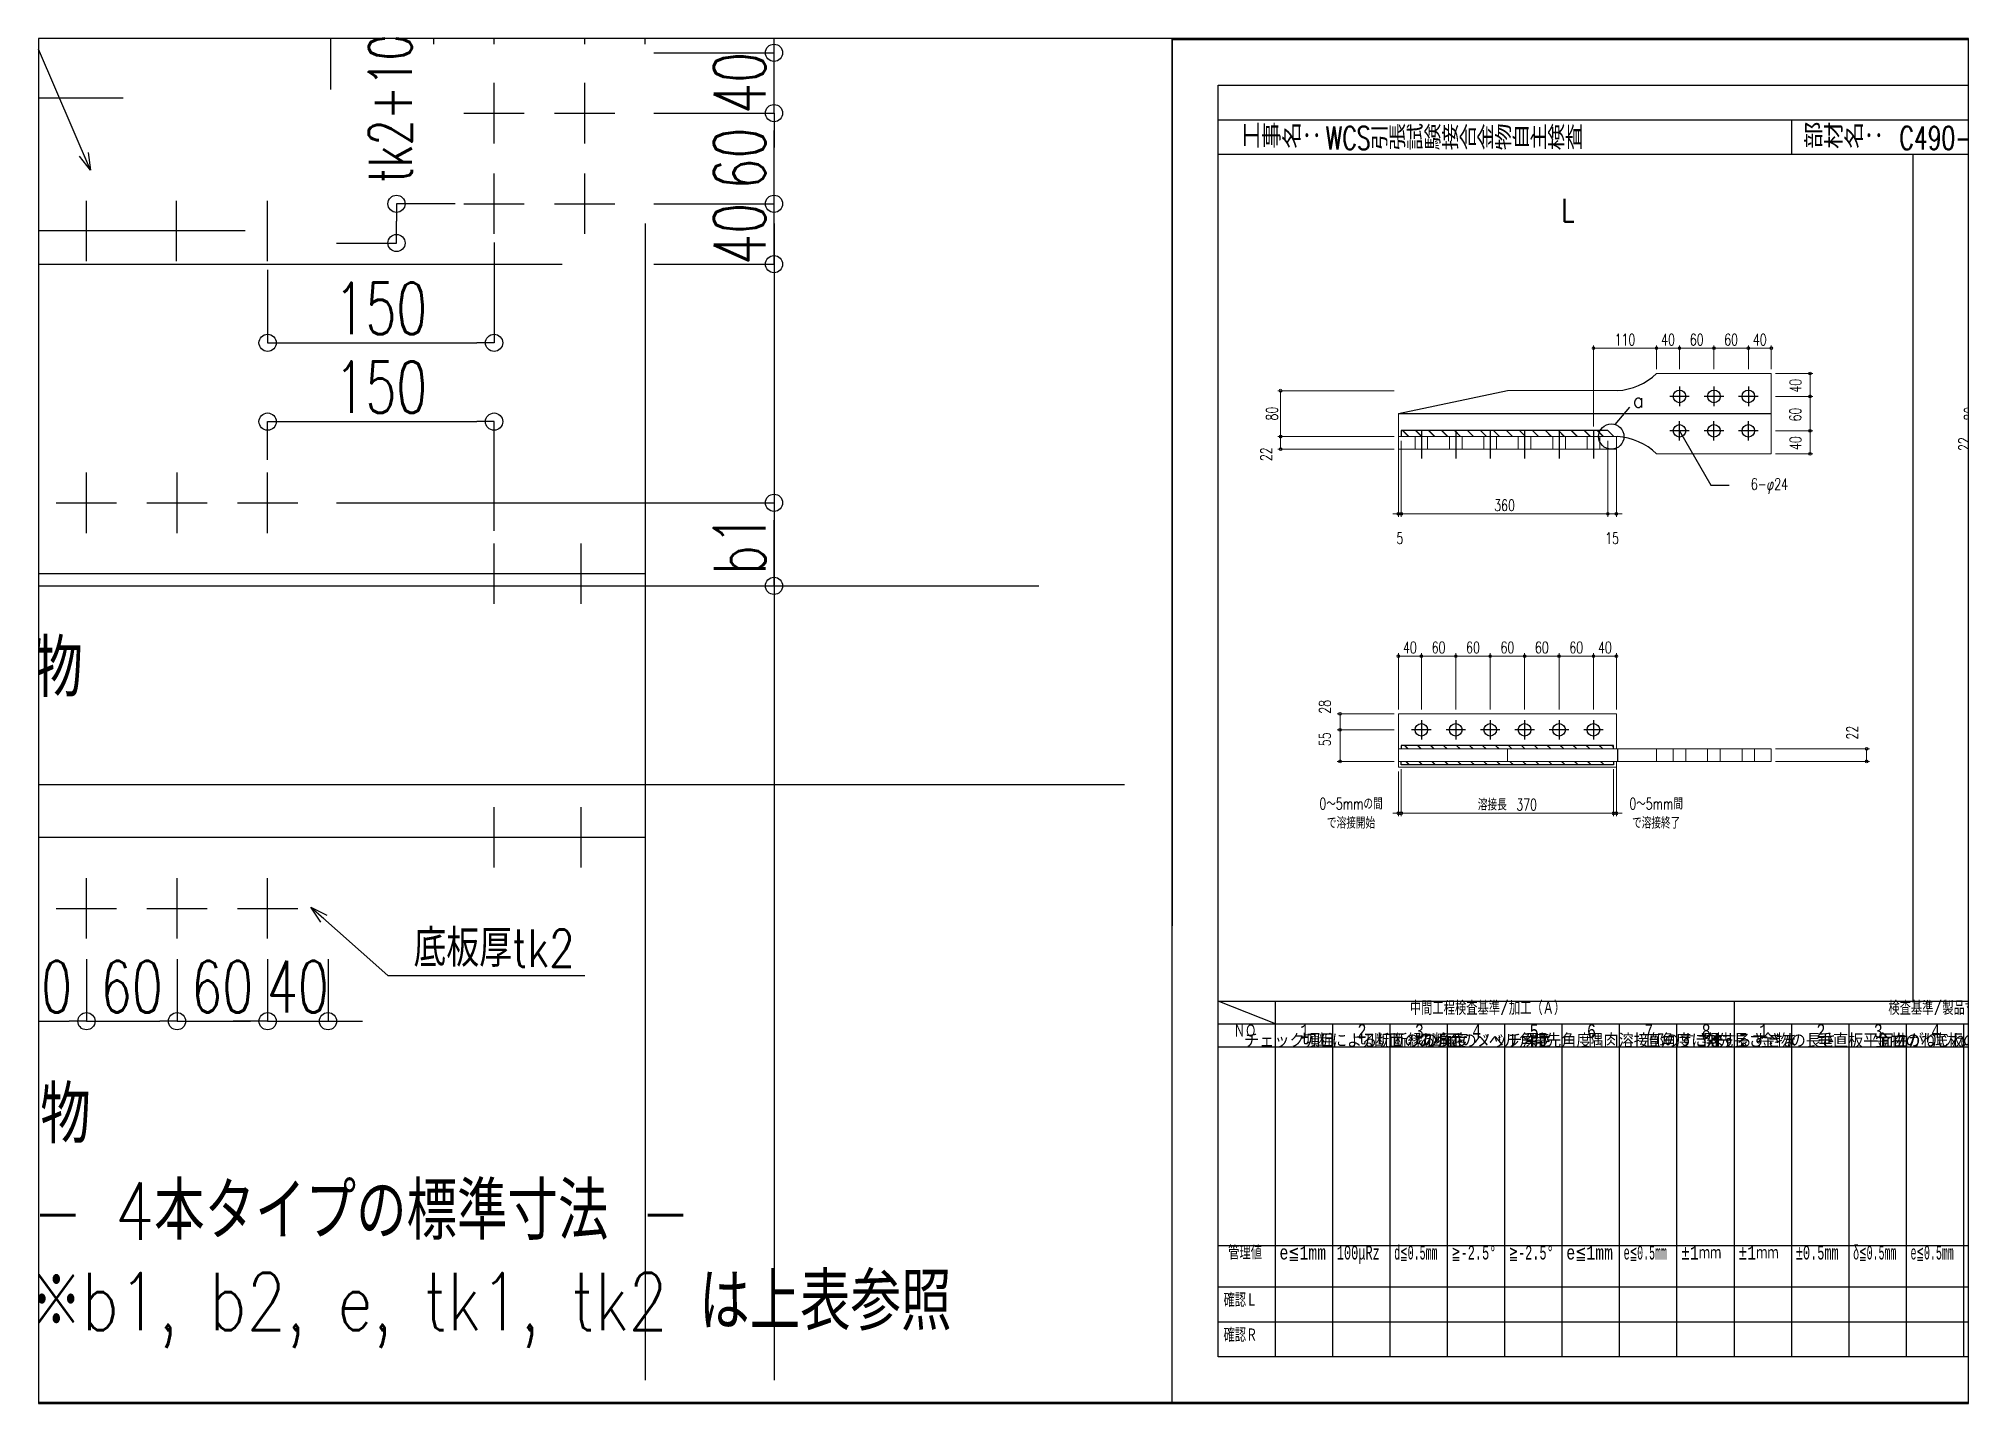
# Paper-space layout 'A4 (14)' of a CAD drawing. Header units: millimetres. Extents: x 0 to 297, y 0 to 210.
# The model-space entities are those that its viewports show. They can reach past a viewport. Long polylines and large blocks are cut down to what shows.
import ezdxf
from ezdxf.enums import TextEntityAlignment as Align

# ---------------------------------------------------------------- set-up
doc = ezdxf.new("R2010")
doc.units = ezdxf.units.MM
doc.header["$LTSCALE"] = 5
for name, pattern in [('ACAD_ISO03W100', [30, 12, -18]), ('CENTER1', [10, 6.25, -1.25, 1.25, -1.25]), ('DASHED', [7.5, 6, -1.5]), ('DUMMY', [0]), ('JIS_08_50', [53, 50, -1.125, 0.75, -1.125])]:
    doc.linetypes.add(name, pattern=pattern)
doc.layers.get('0').update_dxf_attribs({"color": 255})
doc.layers.get('DEFPOINTS').update_dxf_attribs({"color": 9})
for name, color, linetype in [('_1-8_DIM', 1, 'Continuous'), ('CENTER', 2, 'JIS_08_50'), ('LAYER6', 7, 'Continuous'), ('Line-dim', 1, 'Continuous'), ('Line-L', 4, 'Continuous'), ('寸法', 4, 'Continuous'), ('文字', 7, 'Continuous'), ('溶接', 241, 'Continuous'), ('補助線', 7, 'ACAD_ISO03W100'), ('金物', 142, 'Continuous')]:
    doc.layers.add(name, color=color, linetype=linetype)
doc.layers.add('_1-F_ADDL', color=9, linetype='DUMMY', plot=False)
doc.layers.add('txt', color=6, linetype='Continuous', lineweight=0)
doc.styles.add('DLSTANDARD1', font='monotxt.shx', dxfattribs={"width": 0.6, "bigfont": 'extfont'})
doc.styles.add('KANJI', font='simplex.shx', dxfattribs={"width": 0.7, "bigfont": 'extfont2.shx'})
doc.styles.add('S000', font='simplex.shx', dxfattribs={"width": 0.7, "bigfont": 'bigfont.shx'})
doc.styles.add('S020', font='simplex.shx', dxfattribs={"width": 0.8, "height": 100, "bigfont": 'extfont2.shx'})
doc.styles.get("Standard").update_dxf_attribs({"font": 'simplex.shx', "width": 0.7, "height": 2.5, "bigfont": '@extfont2.shx'})
doc.styles.add('SUNPOU', font='simplex.shx', dxfattribs={"width": 0.7, "bigfont": 'extfont2.shx'})
doc.styles.add('TATEGAKI', font='txt', dxfattribs={"bigfont": 'bigfont.shx'})
doc.dimstyles.new('S030', dxfattribs={"dimscale": 30, "dimtxt": 2.5, "dimasz": 1, "dimexe": 0, "dimexo": 0.5, "dimgap": 0.5, "dimtad": 1, "dimdec": 0, "dimzin": 0, "dimdsep": 46, "dimtxsty": 'S000', "dimblk": 'ORIGIN', "dimcen": 1, "dimclrd": 256, "dimclre": 256, "dimclrt": 6, "dimadec": 0, "dimazin": 0, "dimtfac": 1, "dimtdec": 0, "dimtix": 1, "dimtmove": 2, "dimatfit": 3, "dimldrblk": 'OPEN30', "dimfxl": 1, "dimtolj": 1, "dimtzin": 0, "dimlwd": -1, "dimlwe": -1, "dimarcsym": 0})
doc.dimstyles.new('S5', dxfattribs={"dimscale": 5, "dimtxt": 4, "dimasz": 1, "dimexe": 1, "dimexo": 1.5, "dimgap": 1, "dimtad": 1, "dimtxsty": 'KANJI', "dimblk": 'ORIGIN', "dimcen": 0, "dimclrd": 256, "dimclre": 256, "dimclrt": 256, "dimadec": 0, "dimazin": 0, "dimtfac": 1, "dimtmove": 2, "dimatfit": 2, "dimfxl": 1, "dimtolj": 2, "dimlwd": 5, "dimlwe": 5, "dimarcsym": 0})

psp = doc.layouts.new('A4 (14)')

msp = doc.modelspace()

# ---------------------------------------------------------------- texts
at = {"layer": '_1-8_DIM', "color": 6, "insert": (4017.647, 791.974), "char_height": 65, "attachment_point": 4, "style": 'S020'}
msp.add_mtext('底板厚tk2', dxfattribs=at)
at = {"layer": 'LAYER6', "color": 0, "linetype": 'Continuous', "lineweight": -3, "width": 0.8}
for s, p in [('工事名：', (5460.009, 2186.926)), ('部材名：', (6439.834, 2186.926)), ('L', (6018.185, 2058.216))]:
    msp.add_text(s, height=40, dxfattribs=at).set_placement(p)
at = {"layer": 'LAYER6', "color": 0, "linetype": 'Continuous', "lineweight": -3, "char_height": 40, "attachment_point": 1}
for s, insert, width in [('WCS引張試験接合金物自主検査', (5607.858, 2224.098), 924.29947), ('C490-N22-6M22 ', (6607.858, 2224.098), 435.25964)]:
    msp.add_mtext(s, dxfattribs=dict(at, insert=insert, width=width))
at = {"layer": 'txt', "style": 'S020', "width": 0.8}
for s, p in [('L側金物', (3118.965, 1329.791)), ('R側金物', (3118.965, 551.72)), ('- 4本タイプの標準寸法 -', (3352.866, 383.941)), ('※b1, b2, e, tk1, tk2 は上表参照', (3350.861, 226.158))]:
    msp.add_text(s, height=100, dxfattribs=at).set_placement(p, align=Align.TOP_LEFT)
at = {"layer": '寸法', "ltscale": 4, "style": 'SUNPOU'}
msp.add_text('a', height=24, dxfattribs=at).set_placement((6162.272, 1746.511), align=Align.MIDDLE_RIGHT)
at = {"layer": '寸法', "insert": (6413.563, 1610.805), "char_height": 20, "width": 98.97993, "attachment_point": 3}
msp.add_mtext('6-φ24', dxfattribs=at)
at = {"layer": '文字', "color": 0, "linetype": 'Continuous', "ltscale": 6, "style": 'DLSTANDARD1'}
for s, width, p in [('中間工程検査基準/加工（Ａ）', 0.74375, (5754.447, 668.574)), ('検査基準/製品寸法（Ｂ）', 0.74375, (6588.562, 668.574)), ('ＮＯ', 0.74375, (5447.463, 628.574)), ('1', 0.74375, (5563.207, 628.574)), ('2', 0.74375, (5663.207, 628.574)), ('3', 0.74375, (5763.207, 628.574)), ('4', 0.74375, (5863.207, 628.574)), ('5', 0.74375, (5963.207, 628.574)), ('6', 0.74375, (6063.207, 628.574)), ('7', 0.74375, (6163.207, 628.574)), ('1', 0.74375, (6363.207, 628.574)), ('2', 0.74375, (6463.207, 628.574)), ('3', 0.74375, (6563.207, 628.574)), ('4', 0.74375, (6663.207, 628.574)), ('管理値', 0.74375, (5437.648, 242.284)), ('e≦1mm', 0.74375, (5527.094, 242.284)), ('100μRz', 0.6, (5627.094, 242.284)), ('d≦0.5mm', 0.5, (5727.094, 242.284)), ('≧-2.5°', 0.6, (5827.094, 242.284)), ('≧-2.5°', 0.6, (5927.094, 242.284)), ('e≦1mm', 0.74375, (6027.094, 242.284)), ('e≦0.5mm', 0.5, (6127.094, 242.284)), ('±1ｍｍ', 0.74375, (6327.094, 242.284)), ('±0.5mm', 0.6, (6427.094, 242.284)), ('δ≦0.5mm', 0.5, (6527.094, 242.284)), ('e≦0.5mm', 0.5, (6627.094, 242.284)), ('e≦0.5mm', 0.5, (6727.094, 242.284)), ('確認Ｌ', 0.74375, (5429.522, 159.593)), ('確認Ｒ', 0.74375, (5429.522, 98.625))]:
    msp.add_text(s, height=24, dxfattribs=dict(at, width=width)).set_placement(p, align=Align.BOTTOM_LEFT)
at = {"layer": '文字', "color": 0, "linetype": 'Continuous', "ltscale": 6, "style": 'TATEGAKI'}
for s, p in [('チェック項目', (5465.476, 611.673)), ('切断による切断縁の角度', (5565.476, 611.673)), ('切断面のあらさ', (5665.476, 611.673)), ('切断面のノッチ深さ', (5765.476, 611.673)), ('ベベル角度', (5865.476, 611.673)), ('開先角度', (5965.476, 611.673)), ('隅肉溶接部のすきま', (6065.476, 611.673)), ('直角度に対するすきま', (6165.476, 611.673)), ('金物の長さ', (6365.476, 611.673)), ('垂直板平面曲がり', (6465.476, 611.673)), ('金物のねじれ', (6565.476, 611.673)), ('底板の曲がり', (6665.476, 611.673))]:
    msp.add_text(s, height=24, dxfattribs=at).set_placement(p, align=Align.BOTTOM_LEFT)
at = {"layer": '文字', "color": 1, "linetype": 'Continuous', "ltscale": 6, "style": 'DLSTANDARD1', "width": 0.74375}
for s, p in [('8', (6263.207, 628.574)), ('±1ｍｍ', (6227.094, 242.284))]:
    msp.add_text(s, height=24, dxfattribs=at).set_placement(p, align=Align.BOTTOM_LEFT)
at = {"layer": '文字', "color": 1, "linetype": 'Continuous', "ltscale": 6, "style": 'TATEGAKI'}
msp.add_text('開先長さ', height=24, dxfattribs=at).set_placement((6265.476, 611.673), align=Align.BOTTOM_LEFT)

# ---------------------------------------------------------------- blocks, each defined once
blk = doc.blocks.new('_Origin')
at = {"color": 0, "linetype": 'ByBlock', "lineweight": -2}
blk.add_line((0, 0), (-1, 0), dxfattribs=at)
blk.add_circle((0, 0), 0.5, dxfattribs=at)
blk = doc.blocks.new('*D651')
at = {"layer": 'DEFPOINTS', "color": 0}
for p in [(6384.4, 1793.7), (6384.4, 1753.7), (6452, 1753.7)]:
    blk.add_point(p, dxfattribs=at)
at = {"layer": '寸法', "lineweight": 5}
for p, q in [((6391.9, 1793.7), (6457, 1793.7)), ((6452, 1788.7), (6452, 1758.7)), ((6391.9, 1753.7), (6457, 1753.7))]:
    blk.add_line(p, q, dxfattribs=at)
at = {"layer": '寸法', "lineweight": 5, "xscale": 5, "yscale": 5, "zscale": 5}
for p, rotation in [((6452, 1793.7), 90), ((6452, 1753.7), 270)]:
    blk.add_blockref('_Origin', p, dxfattribs=dict(at, rotation=rotation))
at = {"layer": '寸法', "linetype": 'Continuous', "insert": (6426.6, 1772.2), "char_height": 20, "attachment_point": 5, "rotation": 90, "style": 'KANJI'}
blk.add_mtext('\\A2;40', dxfattribs=at)
blk = doc.blocks.new('*D652')
at = {"layer": 'DEFPOINTS', "color": 0}
for p in [(5529, 1763.7), (5734.4, 1763.7), (5734.4, 1683.7)]:
    blk.add_point(p, dxfattribs=at)
at = {"layer": '寸法', "lineweight": 5}
for p, q in [((5726.9, 1763.7), (5524, 1763.7)), ((5529, 1688.7), (5529, 1758.7)), ((5726.9, 1683.7), (5524, 1683.7))]:
    blk.add_line(p, q, dxfattribs=at)
at = {"layer": '寸法', "lineweight": 5, "xscale": 5, "yscale": 5, "zscale": 5}
for p, rotation in [((5529, 1763.7), 90), ((5529, 1683.7), 270)]:
    blk.add_blockref('_Origin', p, dxfattribs=dict(at, rotation=rotation))
at = {"layer": '寸法', "linetype": 'Continuous', "insert": (5514, 1723.7), "char_height": 20, "attachment_point": 5, "rotation": 90, "style": 'KANJI'}
blk.add_mtext('\\A2;80', dxfattribs=at)
blk = doc.blocks.new('*D660')
at = {"layer": 'DEFPOINTS', "color": 0}
for p in [(5529, 1683.7), (5734.4, 1683.7), (5734.4, 1661.7)]:
    blk.add_point(p, dxfattribs=at)
at = {"layer": '寸法', "lineweight": 5}
for p, q in [((5726.9, 1683.7), (5524, 1683.7)), ((5726.9, 1661.7), (5524, 1661.7)), ((5529, 1666.7), (5529, 1678.7))]:
    blk.add_line(p, q, dxfattribs=at)
at = {"layer": '寸法', "lineweight": 5, "xscale": 5, "yscale": 5, "zscale": 5}
for p, rotation in [((5529, 1683.7), 90), ((5529, 1661.7), 270)]:
    blk.add_blockref('_Origin', p, dxfattribs=dict(at, rotation=rotation))
at = {"layer": '寸法', "linetype": 'Continuous', "insert": (5504, 1653), "char_height": 20, "attachment_point": 5, "rotation": 90, "style": 'KANJI'}
blk.add_mtext('\\A2;22', dxfattribs=at)
blk = doc.blocks.new('*D653')
at = {"layer": 'DEFPOINTS', "color": 0}
for p in [(6074.4, 1837.7), (6184.4, 1793.7), (6074.4, 1693.7)]:
    blk.add_point(p, dxfattribs=at)
at = {"layer": '寸法', "lineweight": 5}
for p, q in [((6074.4, 1701.2), (6074.4, 1842.7)), ((6179.4, 1837.7), (6079.4, 1837.7)), ((6184.4, 1801.2), (6184.4, 1842.7))]:
    blk.add_line(p, q, dxfattribs=at)
at = {"layer": '寸法', "lineweight": 5, "xscale": 5, "yscale": 5, "zscale": 5, "rotation": 180}
blk.add_blockref('_Origin', (6074.4, 1837.7), dxfattribs=at)
at = {"layer": '寸法', "lineweight": 5, "xscale": 5, "yscale": 5, "zscale": 5}
blk.add_blockref('_Origin', (6184.4, 1837.7), dxfattribs=at)
at = {"layer": '寸法', "linetype": 'Continuous', "insert": (6129.4, 1852.7), "char_height": 20, "attachment_point": 5, "style": 'KANJI'}
blk.add_mtext('\\A2;110', dxfattribs=at)
blk = doc.blocks.new('*D654')
at = {"layer": 'DEFPOINTS', "color": 0}
for p in [(6384.4, 1693.7), (6384.4, 1653.7), (6452, 1653.7)]:
    blk.add_point(p, dxfattribs=at)
at = {"layer": '寸法', "lineweight": 5}
for p, q in [((6391.9, 1693.7), (6457, 1693.7)), ((6452, 1688.7), (6452, 1658.7)), ((6391.9, 1653.7), (6457, 1653.7))]:
    blk.add_line(p, q, dxfattribs=at)
at = {"layer": '寸法', "lineweight": 5, "xscale": 5, "yscale": 5, "zscale": 5}
for p, rotation in [((6452, 1693.7), 90), ((6452, 1653.7), 270)]:
    blk.add_blockref('_Origin', p, dxfattribs=dict(at, rotation=rotation))
at = {"layer": '寸法', "linetype": 'Continuous', "insert": (6426.6, 1672.2), "char_height": 20, "attachment_point": 5, "rotation": 90, "style": 'KANJI'}
blk.add_mtext('\\A2;40', dxfattribs=at)
blk = doc.blocks.new('*D655')
at = {"layer": 'DEFPOINTS', "color": 0}
for p in [(6224.4, 1837.7), (6184.4, 1793.7), (6224.4, 1793.7)]:
    blk.add_point(p, dxfattribs=at)
at = {"layer": '寸法', "lineweight": 5}
for p, q in [((6184.4, 1801.2), (6184.4, 1842.7)), ((6189.4, 1837.7), (6219.4, 1837.7)), ((6224.4, 1801.2), (6224.4, 1842.7))]:
    blk.add_line(p, q, dxfattribs=at)
at = {"layer": '寸法', "lineweight": 5, "xscale": 5, "yscale": 5, "zscale": 5, "rotation": 180}
blk.add_blockref('_Origin', (6184.4, 1837.7), dxfattribs=at)
at = {"layer": '寸法', "lineweight": 5, "xscale": 5, "yscale": 5, "zscale": 5}
blk.add_blockref('_Origin', (6224.4, 1837.7), dxfattribs=at)
at = {"layer": '寸法', "linetype": 'Continuous', "insert": (6204.4, 1852.7), "char_height": 20, "attachment_point": 5, "style": 'KANJI'}
blk.add_mtext('\\A2;40', dxfattribs=at)
blk = doc.blocks.new('*D656')
at = {"layer": 'DEFPOINTS', "color": 0}
for p in [(6344.4, 1837.7), (6284.4, 1793.7), (6344.4, 1793.7)]:
    blk.add_point(p, dxfattribs=at)
at = {"layer": '寸法', "lineweight": 5}
for p, q in [((6284.4, 1801.2), (6284.4, 1842.7)), ((6289.4, 1837.7), (6339.4, 1837.7)), ((6344.4, 1801.2), (6344.4, 1842.7))]:
    blk.add_line(p, q, dxfattribs=at)
at = {"layer": '寸法', "lineweight": 5, "xscale": 5, "yscale": 5, "zscale": 5, "rotation": 180}
blk.add_blockref('_Origin', (6284.4, 1837.7), dxfattribs=at)
at = {"layer": '寸法', "lineweight": 5, "xscale": 5, "yscale": 5, "zscale": 5}
blk.add_blockref('_Origin', (6344.4, 1837.7), dxfattribs=at)
at = {"layer": '寸法', "linetype": 'Continuous', "insert": (6314.4, 1852.7), "char_height": 20, "attachment_point": 5, "style": 'KANJI'}
blk.add_mtext('\\A2;60', dxfattribs=at)
blk = doc.blocks.new('*D657')
at = {"layer": 'DEFPOINTS', "color": 0}
for p in [(6284.4, 1837.7), (6224.4, 1793.7), (6284.4, 1793.7)]:
    blk.add_point(p, dxfattribs=at)
at = {"layer": '寸法', "lineweight": 5}
for p, q in [((6224.4, 1801.2), (6224.4, 1842.7)), ((6229.4, 1837.7), (6279.4, 1837.7)), ((6284.4, 1801.2), (6284.4, 1842.7))]:
    blk.add_line(p, q, dxfattribs=at)
at = {"layer": '寸法', "lineweight": 5, "xscale": 5, "yscale": 5, "zscale": 5, "rotation": 180}
blk.add_blockref('_Origin', (6224.4, 1837.7), dxfattribs=at)
at = {"layer": '寸法', "lineweight": 5, "xscale": 5, "yscale": 5, "zscale": 5}
blk.add_blockref('_Origin', (6284.4, 1837.7), dxfattribs=at)
at = {"layer": '寸法', "linetype": 'Continuous', "insert": (6254.4, 1852.7), "char_height": 20, "attachment_point": 5, "style": 'KANJI'}
blk.add_mtext('\\A2;60', dxfattribs=at)
blk = doc.blocks.new('*D658')
at = {"layer": 'DEFPOINTS', "color": 0}
for p in [(6384.4, 1837.7), (6344.4, 1793.7), (6384.4, 1793.7)]:
    blk.add_point(p, dxfattribs=at)
at = {"layer": '寸法', "lineweight": 5}
for p, q in [((6344.4, 1801.2), (6344.4, 1842.7)), ((6349.4, 1837.7), (6379.4, 1837.7)), ((6384.4, 1801.2), (6384.4, 1842.7))]:
    blk.add_line(p, q, dxfattribs=at)
at = {"layer": '寸法', "lineweight": 5, "xscale": 5, "yscale": 5, "zscale": 5, "rotation": 180}
blk.add_blockref('_Origin', (6344.4, 1837.7), dxfattribs=at)
at = {"layer": '寸法', "lineweight": 5, "xscale": 5, "yscale": 5, "zscale": 5}
blk.add_blockref('_Origin', (6384.4, 1837.7), dxfattribs=at)
at = {"layer": '寸法', "linetype": 'Continuous', "insert": (6364.4, 1852.7), "char_height": 20, "attachment_point": 5, "style": 'KANJI'}
blk.add_mtext('\\A2;40', dxfattribs=at)
blk = doc.blocks.new('*D659')
at = {"layer": 'DEFPOINTS', "color": 0}
for p in [(6384.4, 1753.7), (6384.4, 1693.7), (6452, 1693.7)]:
    blk.add_point(p, dxfattribs=at)
at = {"layer": '寸法', "lineweight": 5}
for p, q in [((6391.9, 1753.7), (6457, 1753.7)), ((6452, 1748.7), (6452, 1698.7)), ((6391.9, 1693.7), (6457, 1693.7))]:
    blk.add_line(p, q, dxfattribs=at)
at = {"layer": '寸法', "lineweight": 5, "xscale": 5, "yscale": 5, "zscale": 5}
for p, rotation in [((6452, 1753.7), 90), ((6452, 1693.7), 270)]:
    blk.add_blockref('_Origin', p, dxfattribs=dict(at, rotation=rotation))
at = {"layer": '寸法', "linetype": 'Continuous', "insert": (6426.3, 1722.1), "char_height": 20, "attachment_point": 5, "rotation": 90, "style": 'KANJI'}
blk.add_mtext('\\A2;60', dxfattribs=at)
blk = doc.blocks.new('*D663')
at = {"layer": 'DEFPOINTS', "color": 0}
for p in [(6384.4, 1139.6), (6384.4, 1117.6), (6550.5, 1139.6)]:
    blk.add_point(p, dxfattribs=at)
at = {"layer": '寸法', "lineweight": 5}
for p, q in [((6391.9, 1139.6), (6555.5, 1139.6)), ((6391.9, 1117.6), (6555.5, 1117.6)), ((6550.5, 1122.6), (6550.5, 1134.6))]:
    blk.add_line(p, q, dxfattribs=at)
at = {"layer": '寸法', "lineweight": 5, "xscale": 5, "yscale": 5, "zscale": 5}
for p, rotation in [((6550.5, 1139.6), 90), ((6550.5, 1117.6), 270)]:
    blk.add_blockref('_Origin', p, dxfattribs=dict(at, rotation=rotation))
at = {"layer": '寸法', "linetype": 'Continuous', "insert": (6525.5, 1167.7), "char_height": 20, "attachment_point": 5, "rotation": 90, "style": 'KANJI'}
blk.add_mtext('\\A2;22', dxfattribs=at)
blk = doc.blocks.new('*D661')
at = {"layer": 'DEFPOINTS', "color": 0}
for p in [(5632.6, 1200.6), (5734.4, 1200.6), (5734.4, 1172.6)]:
    blk.add_point(p, dxfattribs=at)
at = {"layer": '寸法', "lineweight": 5}
for p, q in [((5726.9, 1200.6), (5627.6, 1200.6)), ((5632.6, 1177.6), (5632.6, 1195.6)), ((5726.9, 1172.6), (5627.6, 1172.6))]:
    blk.add_line(p, q, dxfattribs=at)
at = {"layer": '寸法', "lineweight": 5, "xscale": 5, "yscale": 5, "zscale": 5}
for p, rotation in [((5632.6, 1200.6), 90), ((5632.6, 1172.6), 270)]:
    blk.add_blockref('_Origin', p, dxfattribs=dict(at, rotation=rotation))
at = {"layer": '寸法', "linetype": 'Continuous', "insert": (5606.3, 1212.7), "char_height": 20, "attachment_point": 5, "rotation": 90, "style": 'KANJI'}
blk.add_mtext('\\A2;28', dxfattribs=at)
blk = doc.blocks.new('*D662')
at = {"layer": 'DEFPOINTS', "color": 0}
for p in [(5734.4, 1172.6), (5632.6, 1117.6), (5734.4, 1117.6)]:
    blk.add_point(p, dxfattribs=at)
at = {"layer": '寸法', "lineweight": 5}
for p, q in [((5726.9, 1172.6), (5627.6, 1172.6)), ((5632.6, 1167.6), (5632.6, 1122.6)), ((5726.9, 1117.6), (5627.6, 1117.6))]:
    blk.add_line(p, q, dxfattribs=at)
at = {"layer": '寸法', "lineweight": 5, "xscale": 5, "yscale": 5, "zscale": 5}
for p, rotation in [((5632.6, 1172.6), 90), ((5632.6, 1117.6), 270)]:
    blk.add_blockref('_Origin', p, dxfattribs=dict(at, rotation=rotation))
at = {"layer": '寸法', "linetype": 'Continuous', "insert": (5606.3, 1156.1), "char_height": 20, "attachment_point": 5, "rotation": 90, "style": 'KANJI'}
blk.add_mtext('\\A2;55', dxfattribs=at)
blk = doc.blocks.new('*D665')
at = {"layer": 'DEFPOINTS', "color": 0}
for p in [(6745.7, 1763.7), (6951.1, 1763.7), (6951.1, 1683.7)]:
    blk.add_point(p, dxfattribs=at)
at = {"layer": '寸法', "lineweight": 5}
for p, q in [((6943.6, 1763.7), (6740.7, 1763.7)), ((6745.7, 1688.7), (6745.7, 1758.7)), ((6943.6, 1683.7), (6740.7, 1683.7))]:
    blk.add_line(p, q, dxfattribs=at)
at = {"layer": '寸法', "lineweight": 5, "xscale": 5, "yscale": 5, "zscale": 5}
for p, rotation in [((6745.7, 1763.7), 90), ((6745.7, 1683.7), 270)]:
    blk.add_blockref('_Origin', p, dxfattribs=dict(at, rotation=rotation))
at = {"layer": '寸法', "linetype": 'Continuous', "insert": (6730.7, 1723.7), "char_height": 20, "attachment_point": 5, "rotation": 90, "style": 'KANJI'}
blk.add_mtext('\\A2;80', dxfattribs=at)
blk = doc.blocks.new('*D673')
at = {"layer": 'DEFPOINTS', "color": 0}
for p in [(6745.7, 1683.7), (6951.1, 1683.7), (6951.1, 1661.7)]:
    blk.add_point(p, dxfattribs=at)
at = {"layer": '寸法', "lineweight": 5}
for p, q in [((6943.6, 1683.7), (6740.7, 1683.7)), ((6943.6, 1661.7), (6740.7, 1661.7)), ((6745.7, 1666.7), (6745.7, 1678.7))]:
    blk.add_line(p, q, dxfattribs=at)
at = {"layer": '寸法', "lineweight": 5, "xscale": 5, "yscale": 5, "zscale": 5}
for p, rotation in [((6745.7, 1683.7), 90), ((6745.7, 1661.7), 270)]:
    blk.add_blockref('_Origin', p, dxfattribs=dict(at, rotation=rotation))
at = {"layer": '寸法', "linetype": 'Continuous', "insert": (6720.7, 1670.5), "char_height": 20, "attachment_point": 5, "rotation": 90, "style": 'KANJI'}
blk.add_mtext('\\A2;22', dxfattribs=at)
blk = doc.blocks.new('*D685')
at = {"layer": 'DEFPOINTS', "color": 0}
for p in [(5734.4, 1683.7), (5739.4, 1664.7), (5739.4, 1549)]:
    blk.add_point(p, dxfattribs=at)
at = {"layer": '寸法', "linetype": 'Continuous', "lineweight": 5}
for p, q in [((5734.4, 1676.2), (5734.4, 1544)), ((5739.4, 1657.2), (5739.4, 1544)), ((5729.4, 1549), (5724.4, 1549)), ((5734.4, 1549), (5739.4, 1549)), ((5744.4, 1549), (5749.4, 1549))]:
    blk.add_line(p, q, dxfattribs=at)
at = {"layer": '寸法', "lineweight": 5, "xscale": 5, "yscale": 5, "zscale": 5}
blk.add_blockref('_Origin', (5734.4, 1549), dxfattribs=at)
at = {"layer": '寸法', "lineweight": 5, "xscale": 5, "yscale": 5, "zscale": 5, "rotation": 180}
blk.add_blockref('_Origin', (5739.4, 1549), dxfattribs=at)
at = {"layer": '寸法', "linetype": 'Continuous', "insert": (5736.9, 1506.5), "char_height": 20, "attachment_point": 5, "style": 'KANJI'}
blk.add_mtext('\\A2;5', dxfattribs=at)
blk = doc.blocks.new('*D684')
at = {"layer": 'DEFPOINTS', "color": 0}
for p in [(5739.4, 1683.7), (6099.4, 1683.7), (6099.4, 1549)]:
    blk.add_point(p, dxfattribs=at)
at = {"layer": '寸法', "linetype": 'Continuous', "lineweight": 5}
for p, q in [((5739.4, 1676.2), (5739.4, 1544)), ((6099.4, 1676.2), (6099.4, 1544)), ((5744.4, 1549), (6094.4, 1549))]:
    blk.add_line(p, q, dxfattribs=at)
at = {"layer": '寸法', "lineweight": 5, "xscale": 5, "yscale": 5, "zscale": 5, "rotation": 180}
blk.add_blockref('_Origin', (5739.4, 1549), dxfattribs=at)
at = {"layer": '寸法', "lineweight": 5, "xscale": 5, "yscale": 5, "zscale": 5}
blk.add_blockref('_Origin', (6099.4, 1549), dxfattribs=at)
at = {"layer": '寸法', "linetype": 'Continuous', "insert": (5919.4, 1564), "char_height": 20, "attachment_point": 5, "style": 'KANJI'}
blk.add_mtext('\\A2;360', dxfattribs=at)
blk = doc.blocks.new('*D686')
at = {"layer": 'DEFPOINTS', "color": 0}
for p in [(6099.4, 1683.7), (6114.4, 1683.7), (6114.4, 1549)]:
    blk.add_point(p, dxfattribs=at)
at = {"layer": '寸法', "linetype": 'Continuous', "lineweight": 5}
for p, q in [((6099.4, 1676.2), (6099.4, 1544)), ((6114.4, 1676.2), (6114.4, 1544)), ((6094.4, 1549), (6089.4, 1549)), ((6099.4, 1549), (6114.4, 1549)), ((6119.4, 1549), (6124.4, 1549))]:
    blk.add_line(p, q, dxfattribs=at)
at = {"layer": '寸法', "lineweight": 5, "xscale": 5, "yscale": 5, "zscale": 5}
blk.add_blockref('_Origin', (6099.4, 1549), dxfattribs=at)
at = {"layer": '寸法', "lineweight": 5, "xscale": 5, "yscale": 5, "zscale": 5, "rotation": 180}
blk.add_blockref('_Origin', (6114.4, 1549), dxfattribs=at)
at = {"layer": '寸法', "linetype": 'Continuous', "insert": (6106.9, 1506.5), "char_height": 20, "attachment_point": 5, "style": 'KANJI'}
blk.add_mtext('\\A2;15', dxfattribs=at)
blk = doc.blocks.new('*D691')
at = {"layer": 'DEFPOINTS', "color": 0}
for p in [(5734.4, 1107.6), (5739.4, 1107.6), (5739.4, 1027.1)]:
    blk.add_point(p, dxfattribs=at)
at = {"layer": '寸法', "linetype": 'Continuous', "lineweight": 5}
for p, q in [((5734.4, 1100.1), (5734.4, 1022.1)), ((5739.4, 1100.1), (5739.4, 1022.1)), ((5729.4, 1027.1), (5724.4, 1027.1)), ((5734.4, 1027.1), (5739.4, 1027.1)), ((5744.4, 1027.1), (5749.4, 1027.1))]:
    blk.add_line(p, q, dxfattribs=at)
at = {"layer": '寸法', "lineweight": 5, "xscale": 5, "yscale": 5, "zscale": 5}
blk.add_blockref('_Origin', (5734.4, 1027.1), dxfattribs=at)
at = {"layer": '寸法', "lineweight": 5, "xscale": 5, "yscale": 5, "zscale": 5, "rotation": 180}
blk.add_blockref('_Origin', (5739.4, 1027.1), dxfattribs=at)
at = {"layer": '寸法', "linetype": 'Continuous', "insert": (5651.8, 1027.1), "char_height": 20, "attachment_point": 5, "style": 'KANJI'}
blk.add_mtext('\\A2;0～5mmの間\\Pで溶接開始', dxfattribs=at)
blk = doc.blocks.new('*D692')
at = {"layer": 'DEFPOINTS', "color": 0}
for p in [(5739.4, 1111.6), (6109.4, 1111.6), (6109.4, 1027.1)]:
    blk.add_point(p, dxfattribs=at)
at = {"layer": '寸法', "linetype": 'Continuous', "lineweight": 5}
for p, q in [((5739.4, 1104.1), (5739.4, 1022.1)), ((6109.4, 1104.1), (6109.4, 1022.1)), ((5744.4, 1027.1), (6104.4, 1027.1))]:
    blk.add_line(p, q, dxfattribs=at)
at = {"layer": '寸法', "lineweight": 5, "xscale": 5, "yscale": 5, "zscale": 5, "rotation": 180}
blk.add_blockref('_Origin', (5739.4, 1027.1), dxfattribs=at)
at = {"layer": '寸法', "lineweight": 5, "xscale": 5, "yscale": 5, "zscale": 5}
blk.add_blockref('_Origin', (6109.4, 1027.1), dxfattribs=at)
at = {"layer": '寸法', "linetype": 'Continuous', "insert": (5924.4, 1042.1), "char_height": 20, "attachment_point": 5, "style": 'KANJI'}
blk.add_mtext('\\A2;溶接長\u3000370', dxfattribs=at)
blk = doc.blocks.new('*D693')
at = {"layer": 'DEFPOINTS', "color": 0}
for p in [(6109.4, 1111.6), (6114.4, 1117.6), (6114.4, 1027.1)]:
    blk.add_point(p, dxfattribs=at)
at = {"layer": '寸法', "linetype": 'Continuous', "lineweight": 5}
for p, q in [((6109.4, 1104.1), (6109.4, 1022.1)), ((6114.4, 1110.1), (6114.4, 1022.1)), ((6104.4, 1027.1), (6099.4, 1027.1)), ((6109.4, 1027.1), (6114.4, 1027.1)), ((6119.4, 1027.1), (6124.4, 1027.1))]:
    blk.add_line(p, q, dxfattribs=at)
at = {"layer": '寸法', "lineweight": 5, "xscale": 5, "yscale": 5, "zscale": 5}
blk.add_blockref('_Origin', (6109.4, 1027.1), dxfattribs=at)
at = {"layer": '寸法', "lineweight": 5, "xscale": 5, "yscale": 5, "zscale": 5, "rotation": 180}
blk.add_blockref('_Origin', (6114.4, 1027.1), dxfattribs=at)
at = {"layer": '寸法', "linetype": 'Continuous', "insert": (6183.7, 1027.1), "char_height": 20, "attachment_point": 5, "style": 'KANJI'}
blk.add_mtext('\\A2;0～5mm間\\Pで溶接終了', dxfattribs=at)
blk = doc.blocks.new('*D697')
at = {"layer": 'DEFPOINTS', "color": 0}
for p in [(5774.4, 1301.1), (5734.4, 1200.6), (5774.4, 1200.6)]:
    blk.add_point(p, dxfattribs=at)
at = {"layer": '寸法', "linetype": 'Continuous', "lineweight": 5}
for p, q in [((5734.4, 1208.1), (5734.4, 1306.1)), ((5739.4, 1301.1), (5769.4, 1301.1)), ((5774.4, 1208.1), (5774.4, 1306.1))]:
    blk.add_line(p, q, dxfattribs=at)
at = {"layer": '寸法', "lineweight": 5, "xscale": 5, "yscale": 5, "zscale": 5, "rotation": 180}
blk.add_blockref('_Origin', (5734.4, 1301.1), dxfattribs=at)
at = {"layer": '寸法', "lineweight": 5, "xscale": 5, "yscale": 5, "zscale": 5}
blk.add_blockref('_Origin', (5774.4, 1301.1), dxfattribs=at)
at = {"layer": '寸法', "linetype": 'Continuous', "insert": (5754.4, 1316.1), "char_height": 20, "attachment_point": 5, "style": 'KANJI'}
blk.add_mtext('\\A2;40', dxfattribs=at)
blk = doc.blocks.new('*D702')
at = {"layer": 'DEFPOINTS', "color": 0}
for p in [(5834.4, 1301.1), (5774.4, 1200.6), (5834.4, 1200.6)]:
    blk.add_point(p, dxfattribs=at)
at = {"layer": '寸法', "linetype": 'Continuous', "lineweight": 5}
for p, q in [((5774.4, 1208.1), (5774.4, 1306.1)), ((5779.4, 1301.1), (5829.4, 1301.1)), ((5834.4, 1208.1), (5834.4, 1306.1))]:
    blk.add_line(p, q, dxfattribs=at)
at = {"layer": '寸法', "lineweight": 5, "xscale": 5, "yscale": 5, "zscale": 5, "rotation": 180}
blk.add_blockref('_Origin', (5774.4, 1301.1), dxfattribs=at)
at = {"layer": '寸法', "lineweight": 5, "xscale": 5, "yscale": 5, "zscale": 5}
blk.add_blockref('_Origin', (5834.4, 1301.1), dxfattribs=at)
at = {"layer": '寸法', "linetype": 'Continuous', "insert": (5804.4, 1316.1), "char_height": 20, "attachment_point": 5, "style": 'KANJI'}
blk.add_mtext('\\A2;60', dxfattribs=at)
blk = doc.blocks.new('*D698')
at = {"layer": 'DEFPOINTS', "color": 0}
for p in [(5894.4, 1301.1), (5834.4, 1200.6), (5894.4, 1200.6)]:
    blk.add_point(p, dxfattribs=at)
at = {"layer": '寸法', "linetype": 'Continuous', "lineweight": 5}
for p, q in [((5834.4, 1208.1), (5834.4, 1306.1)), ((5839.4, 1301.1), (5889.4, 1301.1)), ((5894.4, 1208.1), (5894.4, 1306.1))]:
    blk.add_line(p, q, dxfattribs=at)
at = {"layer": '寸法', "lineweight": 5, "xscale": 5, "yscale": 5, "zscale": 5, "rotation": 180}
blk.add_blockref('_Origin', (5834.4, 1301.1), dxfattribs=at)
at = {"layer": '寸法', "lineweight": 5, "xscale": 5, "yscale": 5, "zscale": 5}
blk.add_blockref('_Origin', (5894.4, 1301.1), dxfattribs=at)
at = {"layer": '寸法', "linetype": 'Continuous', "insert": (5864.4, 1316.1), "char_height": 20, "attachment_point": 5, "style": 'KANJI'}
blk.add_mtext('\\A2;60', dxfattribs=at)
blk = doc.blocks.new('*D699')
at = {"layer": 'DEFPOINTS', "color": 0}
for p in [(5954.4, 1301.1), (5894.4, 1200.6), (5954.4, 1200.6)]:
    blk.add_point(p, dxfattribs=at)
at = {"layer": '寸法', "linetype": 'Continuous', "lineweight": 5}
for p, q in [((5894.4, 1208.1), (5894.4, 1306.1)), ((5899.4, 1301.1), (5949.4, 1301.1)), ((5954.4, 1208.1), (5954.4, 1306.1))]:
    blk.add_line(p, q, dxfattribs=at)
at = {"layer": '寸法', "lineweight": 5, "xscale": 5, "yscale": 5, "zscale": 5, "rotation": 180}
blk.add_blockref('_Origin', (5894.4, 1301.1), dxfattribs=at)
at = {"layer": '寸法', "lineweight": 5, "xscale": 5, "yscale": 5, "zscale": 5}
blk.add_blockref('_Origin', (5954.4, 1301.1), dxfattribs=at)
at = {"layer": '寸法', "linetype": 'Continuous', "insert": (5924.4, 1316.1), "char_height": 20, "attachment_point": 5, "style": 'KANJI'}
blk.add_mtext('\\A2;60', dxfattribs=at)
blk = doc.blocks.new('*D703')
at = {"layer": 'DEFPOINTS', "color": 0}
for p in [(6014.4, 1301.1), (5954.4, 1200.6), (6014.4, 1200.6)]:
    blk.add_point(p, dxfattribs=at)
at = {"layer": '寸法', "linetype": 'Continuous', "lineweight": 5}
for p, q in [((5954.4, 1208.1), (5954.4, 1306.1)), ((5959.4, 1301.1), (6009.4, 1301.1)), ((6014.4, 1208.1), (6014.4, 1306.1))]:
    blk.add_line(p, q, dxfattribs=at)
at = {"layer": '寸法', "lineweight": 5, "xscale": 5, "yscale": 5, "zscale": 5, "rotation": 180}
blk.add_blockref('_Origin', (5954.4, 1301.1), dxfattribs=at)
at = {"layer": '寸法', "lineweight": 5, "xscale": 5, "yscale": 5, "zscale": 5}
blk.add_blockref('_Origin', (6014.4, 1301.1), dxfattribs=at)
at = {"layer": '寸法', "linetype": 'Continuous', "insert": (5984.4, 1316.1), "char_height": 20, "attachment_point": 5, "style": 'KANJI'}
blk.add_mtext('\\A2;60', dxfattribs=at)
blk = doc.blocks.new('*D700')
at = {"layer": 'DEFPOINTS', "color": 0}
for p in [(6074.4, 1301.1), (6014.4, 1200.6), (6074.4, 1200.6)]:
    blk.add_point(p, dxfattribs=at)
at = {"layer": '寸法', "linetype": 'Continuous', "lineweight": 5}
for p, q in [((6014.4, 1208.1), (6014.4, 1306.1)), ((6019.4, 1301.1), (6069.4, 1301.1)), ((6074.4, 1208.1), (6074.4, 1306.1))]:
    blk.add_line(p, q, dxfattribs=at)
at = {"layer": '寸法', "lineweight": 5, "xscale": 5, "yscale": 5, "zscale": 5, "rotation": 180}
blk.add_blockref('_Origin', (6014.4, 1301.1), dxfattribs=at)
at = {"layer": '寸法', "lineweight": 5, "xscale": 5, "yscale": 5, "zscale": 5}
blk.add_blockref('_Origin', (6074.4, 1301.1), dxfattribs=at)
at = {"layer": '寸法', "linetype": 'Continuous', "insert": (6044.4, 1316.1), "char_height": 20, "attachment_point": 5, "style": 'KANJI'}
blk.add_mtext('\\A2;60', dxfattribs=at)
blk = doc.blocks.new('*D701')
at = {"layer": 'DEFPOINTS', "color": 0}
for p in [(6114.4, 1301.1), (6074.4, 1200.6), (6114.4, 1200.6)]:
    blk.add_point(p, dxfattribs=at)
at = {"layer": '寸法', "linetype": 'Continuous', "lineweight": 5}
for p, q in [((6074.4, 1208.1), (6074.4, 1306.1)), ((6079.4, 1301.1), (6109.4, 1301.1)), ((6114.4, 1208.1), (6114.4, 1306.1))]:
    blk.add_line(p, q, dxfattribs=at)
at = {"layer": '寸法', "lineweight": 5, "xscale": 5, "yscale": 5, "zscale": 5, "rotation": 180}
blk.add_blockref('_Origin', (6074.4, 1301.1), dxfattribs=at)
at = {"layer": '寸法', "lineweight": 5, "xscale": 5, "yscale": 5, "zscale": 5}
blk.add_blockref('_Origin', (6114.4, 1301.1), dxfattribs=at)
at = {"layer": '寸法', "linetype": 'Continuous', "insert": (6094.4, 1316.1), "char_height": 20, "attachment_point": 5, "style": 'KANJI'}
blk.add_mtext('\\A2;40', dxfattribs=at)
blk = doc.blocks.new('*D1546')
at = {"layer": 'DEFPOINTS', "color": 0}
for p in [(3873.7, 2448.5), (3873.7, 2273.7), (3184.2, 2168.4)]:
    blk.add_point(p, dxfattribs=at)
at = {"layer": 'Line-dim'}
for p, q in [((3184.2, 2183.4), (3184.2, 2448.5)), ((3214.2, 2448.5), (3843.7, 2448.5)), ((3873.7, 2288.7), (3873.7, 2448.5))]:
    blk.add_line(p, q, dxfattribs=at)
at = {"layer": 'Line-dim', "xscale": 30, "yscale": 30, "zscale": 30, "rotation": 180}
blk.add_blockref('_Origin', (3184.2, 2448.5), dxfattribs=at)
at = {"layer": 'Line-dim', "xscale": 30, "yscale": 30, "zscale": 30}
blk.add_blockref('_Origin', (3873.7, 2448.5), dxfattribs=at)
at = {"layer": 'Line-dim', "color": 6, "linetype": 'Continuous', "insert": (3528.9, 2508.5), "char_height": 90, "attachment_point": 5, "style": 'S000'}
blk.add_mtext('\\A1;260', dxfattribs=at)
blk = doc.blocks.new('_Open30')
at = {"color": 0, "linetype": 'ByBlock', "lineweight": -2}
for p, q in [((-1, 0.27), (0, 0)), ((0, 0), (-1, -0.27)), ((0, 0), (-1, 0))]:
    blk.add_line(p, q, dxfattribs=at)
blk = doc.blocks.new('*D1547')
at = {"layer": 'DEFPOINTS', "color": 0}
for p in [(4052.7, 2448.5), (4052.7, 2352.6), (3873.7, 2273.7)]:
    blk.add_point(p, dxfattribs=at)
at = {"layer": 'Line-dim'}
for p, q in [((3873.7, 2288.7), (3873.7, 2448.5)), ((3903.7, 2448.5), (4022.7, 2448.5)), ((4052.7, 2367.6), (4052.7, 2448.5))]:
    blk.add_line(p, q, dxfattribs=at)
at = {"layer": 'Line-dim', "xscale": 30, "yscale": 30, "zscale": 30, "rotation": 180}
blk.add_blockref('_Origin', (3873.7, 2448.5), dxfattribs=at)
at = {"layer": 'Line-dim', "xscale": 30, "yscale": 30, "zscale": 30}
blk.add_blockref('_Origin', (4052.7, 2448.5), dxfattribs=at)
at = {"layer": 'Line-dim', "color": 6, "linetype": 'Continuous', "insert": (3963.2, 2508.5), "char_height": 90, "attachment_point": 5, "style": 'S000'}
blk.add_mtext('\\A1;70', dxfattribs=at)
blk = doc.blocks.new('*D1548')
at = {"layer": 'DEFPOINTS', "color": 0}
for p in [(4158, 2448.5), (4052.7, 2352.6), (4158, 2352.6)]:
    blk.add_point(p, dxfattribs=at)
at = {"layer": 'Line-dim'}
for p, q in [((4022.7, 2448.5), (3992.7, 2448.5)), ((4052.7, 2367.6), (4052.7, 2448.5)), ((4052.7, 2448.5), (4158, 2448.5)), ((4158, 2367.6), (4158, 2448.5)), ((4188, 2448.5), (4218, 2448.5))]:
    blk.add_line(p, q, dxfattribs=at)
at = {"layer": 'Line-dim', "xscale": 30, "yscale": 30, "zscale": 30}
blk.add_blockref('_Origin', (4052.7, 2448.5), dxfattribs=at)
at = {"layer": 'Line-dim', "xscale": 30, "yscale": 30, "zscale": 30, "rotation": 180}
blk.add_blockref('_Origin', (4158, 2448.5), dxfattribs=at)
at = {"layer": 'Line-dim', "color": 6, "linetype": 'Continuous', "insert": (4105.4, 2508.5), "char_height": 90, "attachment_point": 5, "style": 'S000'}
blk.add_mtext('\\A1;40', dxfattribs=at)
blk = doc.blocks.new('*D1549')
at = {"layer": 'DEFPOINTS', "color": 0}
for p in [(4315.9, 2448.5), (4158, 2352.6), (4315.9, 2352.6)]:
    blk.add_point(p, dxfattribs=at)
at = {"layer": 'Line-dim'}
for p, q in [((4158, 2367.6), (4158, 2448.5)), ((4188, 2448.5), (4285.9, 2448.5)), ((4315.9, 2367.6), (4315.9, 2448.5))]:
    blk.add_line(p, q, dxfattribs=at)
at = {"layer": 'Line-dim', "xscale": 30, "yscale": 30, "zscale": 30, "rotation": 180}
blk.add_blockref('_Origin', (4158, 2448.5), dxfattribs=at)
at = {"layer": 'Line-dim', "xscale": 30, "yscale": 30, "zscale": 30}
blk.add_blockref('_Origin', (4315.9, 2448.5), dxfattribs=at)
at = {"layer": 'Line-dim', "color": 6, "linetype": 'Continuous', "insert": (4237, 2508.5), "char_height": 90, "attachment_point": 5, "style": 'S000'}
blk.add_mtext('\\A1;60', dxfattribs=at)
blk = doc.blocks.new('*D1550')
at = {"layer": 'DEFPOINTS', "color": 0}
for p in [(4421.2, 2448.5), (4315.9, 2352.6), (4421.2, 2352.6)]:
    blk.add_point(p, dxfattribs=at)
at = {"layer": 'Line-dim'}
for p, q in [((4285.9, 2448.5), (4255.9, 2448.5)), ((4315.9, 2367.6), (4315.9, 2448.5)), ((4315.9, 2448.5), (4421.2, 2448.5)), ((4421.2, 2367.6), (4421.2, 2448.5)), ((4451.2, 2448.5), (4481.2, 2448.5))]:
    blk.add_line(p, q, dxfattribs=at)
at = {"layer": 'Line-dim', "xscale": 30, "yscale": 30, "zscale": 30}
blk.add_blockref('_Origin', (4315.9, 2448.5), dxfattribs=at)
at = {"layer": 'Line-dim', "xscale": 30, "yscale": 30, "zscale": 30, "rotation": 180}
blk.add_blockref('_Origin', (4421.2, 2448.5), dxfattribs=at)
at = {"layer": 'Line-dim', "color": 6, "linetype": 'Continuous', "insert": (4368.6, 2508.5), "char_height": 90, "attachment_point": 5, "style": 'S000'}
blk.add_mtext('\\A1;40', dxfattribs=at)
blk = doc.blocks.new('*D1554')
at = {"layer": 'DEFPOINTS', "color": 0}
for p in [(3987.9, 2089.4), (4105.4, 2089.4), (3868.5, 2021)]:
    blk.add_point(p, dxfattribs=at)
at = {"layer": 'Line-dim'}
for p, q in [((4090.4, 2089.4), (3987.9, 2089.4)), ((3987.9, 2051), (3987.9, 2059.4)), ((3883.5, 2021), (3987.9, 2021))]:
    blk.add_line(p, q, dxfattribs=at)
at = {"layer": 'Line-dim', "xscale": 30, "yscale": 30, "zscale": 30}
for p, rotation in [((3987.9, 2089.4), 90), ((3987.9, 2021), 270)]:
    blk.add_blockref('_Origin', p, dxfattribs=dict(at, rotation=rotation))
at = {"layer": 'Line-dim', "color": 6, "linetype": 'Continuous', "insert": (3976.9, 2255.2), "char_height": 75, "attachment_point": 5, "rotation": 90, "style": 'S000'}
blk.add_mtext('\\A1;tk2+10', dxfattribs=at)
blk = doc.blocks.new('*D1555')
at = {"layer": 'DEFPOINTS', "color": 0}
for p in [(4421.2, 2247.4), (4646, 2247.4), (4421.2, 2089.4)]:
    blk.add_point(p, dxfattribs=at)
at = {"layer": 'Line-dim'}
for p, q in [((4436.2, 2247.4), (4646, 2247.4)), ((4646, 2119.4), (4646, 2217.4)), ((4436.2, 2089.4), (4646, 2089.4))]:
    blk.add_line(p, q, dxfattribs=at)
at = {"layer": 'Line-dim', "xscale": 30, "yscale": 30, "zscale": 30}
for p, rotation in [((4646, 2247.4), 90), ((4646, 2089.4), 270)]:
    blk.add_blockref('_Origin', p, dxfattribs=dict(at, rotation=rotation))
at = {"layer": 'Line-dim', "color": 6, "linetype": 'Continuous', "insert": (4586, 2168.4), "char_height": 90, "attachment_point": 5, "rotation": 90, "style": 'S000'}
blk.add_mtext('\\A1;60', dxfattribs=at)
blk = doc.blocks.new('*D1556')
at = {"layer": 'DEFPOINTS', "color": 0}
for p in [(4421.2, 2352.6), (4646, 2352.6), (4421.2, 2247.4)]:
    blk.add_point(p, dxfattribs=at)
at = {"layer": 'Line-dim'}
for p, q in [((4646, 2382.6), (4646, 2412.6)), ((4436.2, 2352.6), (4646, 2352.6)), ((4646, 2247.4), (4646, 2352.6)), ((4436.2, 2247.4), (4646, 2247.4)), ((4646, 2217.4), (4646, 2187.4))]:
    blk.add_line(p, q, dxfattribs=at)
at = {"layer": 'Line-dim', "xscale": 30, "yscale": 30, "zscale": 30}
for p, rotation in [((4646, 2352.6), 270), ((4646, 2247.4), 90)]:
    blk.add_blockref('_Origin', p, dxfattribs=dict(at, rotation=rotation))
at = {"layer": 'Line-dim', "color": 6, "linetype": 'Continuous', "insert": (4586, 2300), "char_height": 90, "attachment_point": 5, "rotation": 90, "style": 'S000'}
blk.add_mtext('\\A1;40', dxfattribs=at)
blk = doc.blocks.new('*D1557')
at = {"layer": 'DEFPOINTS', "color": 0}
for p in [(4421.2, 2089.4), (4646, 2089.4), (4421.2, 1984.2)]:
    blk.add_point(p, dxfattribs=at)
at = {"layer": 'Line-dim'}
for p, q in [((4646, 2119.4), (4646, 2149.4)), ((4436.2, 2089.4), (4646, 2089.4)), ((4646, 1984.2), (4646, 2089.4)), ((4436.2, 1984.2), (4646, 1984.2)), ((4646, 1954.2), (4646, 1924.2))]:
    blk.add_line(p, q, dxfattribs=at)
at = {"layer": 'Line-dim', "xscale": 30, "yscale": 30, "zscale": 30}
for p, rotation in [((4646, 2089.4), 270), ((4646, 1984.2), 90)]:
    blk.add_blockref('_Origin', p, dxfattribs=dict(at, rotation=rotation))
at = {"layer": 'Line-dim', "color": 6, "linetype": 'Continuous', "insert": (4586, 2036.8), "char_height": 90, "attachment_point": 5, "rotation": 90, "style": 'S000'}
blk.add_mtext('\\A1;40', dxfattribs=at)
blk = doc.blocks.new('*D1558')
at = {"layer": 'DEFPOINTS', "color": 0}
for p in [(3868.5, 1568.3), (4646, 1568.3), (4421.2, 1423.5)]:
    blk.add_point(p, dxfattribs=at)
at = {"layer": 'Line-dim'}
for p, q in [((3883.5, 1568.3), (4646, 1568.3)), ((4646, 1453.5), (4646, 1538.3)), ((4436.2, 1423.5), (4646, 1423.5))]:
    blk.add_line(p, q, dxfattribs=at)
at = {"layer": 'Line-dim', "xscale": 30, "yscale": 30, "zscale": 30}
for p, rotation in [((4646, 1568.3), 90), ((4646, 1423.5), 270)]:
    blk.add_blockref('_Origin', p, dxfattribs=dict(at, rotation=rotation))
at = {"layer": 'Line-dim', "color": 6, "linetype": 'Continuous', "insert": (4586, 1495.9), "char_height": 90, "attachment_point": 5, "rotation": 90, "style": 'S000'}
blk.add_mtext('\\A1;b1', dxfattribs=at)
blk = doc.blocks.new('*D1559')
at = {"layer": 'DEFPOINTS', "color": 0}
for p in [(3763.2, 787.7), (3868.5, 787.7), (3868.5, 664.8)]:
    blk.add_point(p, dxfattribs=at)
at = {"layer": 'Line-dim'}
for p, q in [((3763.2, 772.7), (3763.2, 664.8)), ((3868.5, 772.7), (3868.5, 664.8)), ((3733.2, 664.8), (3703.2, 664.8)), ((3763.2, 664.8), (3868.5, 664.8)), ((3898.5, 664.8), (3928.5, 664.8))]:
    blk.add_line(p, q, dxfattribs=at)
at = {"layer": 'Line-dim', "xscale": 30, "yscale": 30, "zscale": 30}
blk.add_blockref('_Origin', (3763.2, 664.8), dxfattribs=at)
at = {"layer": 'Line-dim', "xscale": 30, "yscale": 30, "zscale": 30, "rotation": 180}
blk.add_blockref('_Origin', (3868.5, 664.8), dxfattribs=at)
at = {"layer": 'Line-dim', "color": 6, "linetype": 'Continuous', "insert": (3815.8, 724.8), "char_height": 90, "attachment_point": 5, "style": 'S000'}
blk.add_mtext('\\A1;40', dxfattribs=at)
blk = doc.blocks.new('*D1560')
at = {"layer": 'DEFPOINTS', "color": 0}
for p in [(4158, 2036.8), (3763.2, 1989.4), (4158, 1847.1)]:
    blk.add_point(p, dxfattribs=at)
at = {"layer": 'Line-dim'}
for p, q in [((4158, 2021.8), (4158, 1847.1)), ((3763.2, 1974.4), (3763.2, 1847.1)), ((3793.2, 1847.1), (4128, 1847.1))]:
    blk.add_line(p, q, dxfattribs=at)
at = {"layer": 'Line-dim', "xscale": 30, "yscale": 30, "zscale": 30, "rotation": 180}
blk.add_blockref('_Origin', (3763.2, 1847.1), dxfattribs=at)
at = {"layer": 'Line-dim', "xscale": 30, "yscale": 30, "zscale": 30}
blk.add_blockref('_Origin', (4158, 1847.1), dxfattribs=at)
at = {"layer": 'Line-dim', "color": 6, "linetype": 'Continuous', "insert": (3960.6, 1907.1), "char_height": 90, "attachment_point": 5, "style": 'S000'}
blk.add_mtext('\\A1;150', dxfattribs=at)
blk = doc.blocks.new('*D1561')
at = {"layer": 'DEFPOINTS', "color": 0}
for p in [(4158, 1709.8), (3763.2, 1628.3), (4158, 1504.6)]:
    blk.add_point(p, dxfattribs=at)
at = {"layer": 'Line-dim'}
for p, q in [((3763.2, 1643.3), (3763.2, 1709.8)), ((3793.2, 1709.8), (4128, 1709.8)), ((4158, 1519.6), (4158, 1709.8))]:
    blk.add_line(p, q, dxfattribs=at)
at = {"layer": 'Line-dim', "xscale": 30, "yscale": 30, "zscale": 30, "rotation": 180}
blk.add_blockref('_Origin', (3763.2, 1709.8), dxfattribs=at)
at = {"layer": 'Line-dim', "xscale": 30, "yscale": 30, "zscale": 30}
blk.add_blockref('_Origin', (4158, 1709.8), dxfattribs=at)
at = {"layer": 'Line-dim', "color": 6, "linetype": 'Continuous', "insert": (3960.6, 1769.8), "char_height": 90, "attachment_point": 5, "style": 'S000'}
blk.add_mtext('\\A1;150', dxfattribs=at)
blk = doc.blocks.new('*D1562')
at = {"layer": 'DEFPOINTS', "color": 0}
for p in [(3605.3, 787.7), (3763.2, 787.7), (3763.2, 664.8)]:
    blk.add_point(p, dxfattribs=at)
at = {"layer": 'Line-dim'}
for p, q in [((3605.3, 772.7), (3605.3, 664.8)), ((3763.2, 772.7), (3763.2, 664.8)), ((3635.3, 664.8), (3733.2, 664.8))]:
    blk.add_line(p, q, dxfattribs=at)
at = {"layer": 'Line-dim', "xscale": 30, "yscale": 30, "zscale": 30, "rotation": 180}
blk.add_blockref('_Origin', (3605.3, 664.8), dxfattribs=at)
at = {"layer": 'Line-dim', "xscale": 30, "yscale": 30, "zscale": 30}
blk.add_blockref('_Origin', (3763.2, 664.8), dxfattribs=at)
at = {"layer": 'Line-dim', "color": 6, "linetype": 'Continuous', "insert": (3684.2, 724.8), "char_height": 90, "attachment_point": 5, "style": 'S000'}
blk.add_mtext('\\A1;60', dxfattribs=at)
blk = doc.blocks.new('*D1563')
at = {"layer": 'DEFPOINTS', "color": 0}
for p in [(3447.4, 787.7), (3605.3, 787.7), (3605.3, 664.8)]:
    blk.add_point(p, dxfattribs=at)
at = {"layer": 'Line-dim'}
for p, q in [((3447.4, 772.7), (3447.4, 664.8)), ((3605.3, 772.7), (3605.3, 664.8)), ((3477.4, 664.8), (3575.3, 664.8))]:
    blk.add_line(p, q, dxfattribs=at)
at = {"layer": 'Line-dim', "xscale": 30, "yscale": 30, "zscale": 30, "rotation": 180}
blk.add_blockref('_Origin', (3447.4, 664.8), dxfattribs=at)
at = {"layer": 'Line-dim', "xscale": 30, "yscale": 30, "zscale": 30}
blk.add_blockref('_Origin', (3605.3, 664.8), dxfattribs=at)
at = {"layer": 'Line-dim', "color": 6, "linetype": 'Continuous', "insert": (3526.3, 724.8), "char_height": 90, "attachment_point": 5, "style": 'S000'}
blk.add_mtext('\\A1;60', dxfattribs=at)
blk = doc.blocks.new('*D1564')
at = {"layer": 'DEFPOINTS', "color": 0}
for p in [(3289.4, 787.7), (3447.4, 787.7), (3447.4, 664.8)]:
    blk.add_point(p, dxfattribs=at)
at = {"layer": 'Line-dim'}
for p, q in [((3289.4, 772.7), (3289.4, 664.8)), ((3447.4, 772.7), (3447.4, 664.8)), ((3319.4, 664.8), (3417.4, 664.8))]:
    blk.add_line(p, q, dxfattribs=at)
at = {"layer": 'Line-dim', "xscale": 30, "yscale": 30, "zscale": 30, "rotation": 180}
blk.add_blockref('_Origin', (3289.4, 664.8), dxfattribs=at)
at = {"layer": 'Line-dim', "xscale": 30, "yscale": 30, "zscale": 30}
blk.add_blockref('_Origin', (3447.4, 664.8), dxfattribs=at)
at = {"layer": 'Line-dim', "color": 6, "linetype": 'Continuous', "insert": (3368.4, 724.8), "char_height": 90, "attachment_point": 5, "style": 'S000'}
blk.add_mtext('\\A1;60', dxfattribs=at)
blk = doc.blocks.new('*D1565')
at = {"layer": 'DEFPOINTS', "color": 0}
for p in [(3184.2, 787.7), (3289.4, 787.7), (3289.4, 664.8)]:
    blk.add_point(p, dxfattribs=at)
at = {"layer": 'Line-dim'}
for p, q in [((3184.2, 772.7), (3184.2, 664.8)), ((3289.4, 772.7), (3289.4, 664.8)), ((3154.2, 664.8), (3124.2, 664.8)), ((3184.2, 664.8), (3289.4, 664.8)), ((3319.4, 664.8), (3349.4, 664.8))]:
    blk.add_line(p, q, dxfattribs=at)
at = {"layer": 'Line-dim', "xscale": 30, "yscale": 30, "zscale": 30}
blk.add_blockref('_Origin', (3184.2, 664.8), dxfattribs=at)
at = {"layer": 'Line-dim', "xscale": 30, "yscale": 30, "zscale": 30, "rotation": 180}
blk.add_blockref('_Origin', (3289.4, 664.8), dxfattribs=at)
at = {"layer": 'Line-dim', "color": 6, "linetype": 'Continuous', "insert": (3236.8, 724.8), "char_height": 90, "attachment_point": 5, "style": 'S000'}
blk.add_mtext('\\A1;40', dxfattribs=at)
blk = doc.blocks.new('*D1566')
at = {"layer": 'DEFPOINTS', "color": 0}
for p in [(2963.1, 2273.7), (3526.3, 2273.7), (3184.2, 2063.1)]:
    blk.add_point(p, dxfattribs=at)
at = {"layer": 'Line-dim'}
for p, q in [((3511.3, 2273.7), (2963.1, 2273.7)), ((2963.1, 2093.1), (2963.1, 2243.7)), ((3169.2, 2063.1), (2963.1, 2063.1))]:
    blk.add_line(p, q, dxfattribs=at)
at = {"layer": 'Line-dim', "xscale": 30, "yscale": 30, "zscale": 30}
for p, rotation in [((2963.1, 2273.7), 90), ((2963.1, 2063.1), 270)]:
    blk.add_blockref('_Origin', p, dxfattribs=dict(at, rotation=rotation))
at = {"layer": 'Line-dim', "color": 6, "linetype": 'Continuous', "insert": (2903.1, 2168.4), "char_height": 90, "attachment_point": 5, "rotation": 90, "style": 'S000'}
blk.add_mtext('\\A1;80', dxfattribs=at)

# ---------------------------------------------------------------- dimensions: what is measured, and where the dimension line sits
at = {"layer": 'Line-dim'}
for base, p1, p2, text, picture, middle in [((3873.74, 2448.452), (3184.156, 2168.401), (3873.74, 2273.681), '260', '*D1546', (3528.948, 2508.452)), ((4052.716, 2448.452), (3873.74, 2273.681, 42.112), (4052.716, 2352.641), '70', '*D1547', (3963.228, 2508.452)), ((4157.996, 2448.452), (4052.716, 2352.641, 42.112), (4157.996, 2352.641, 42.112), '40', '*D1548', (4105.356, 2508.452)), ((4315.916, 2448.452), (4157.996, 2352.641, 42.112), (4315.916, 2352.641, 42.112), '60', '*D1549', (4236.956, 2508.452)), ((4421.196, 2448.452, 42.112), (4315.916, 2352.641, 84.224), (4421.196, 2352.641, 84.224), '40', '*D1550', (4368.556, 2508.452, 42.112)), ((4157.996, 1847.113, -52.64), (3763.196, 1989.425, 39.48), (4157.996, 2036.801, -52.64), '150', '*D1560', (3960.596, 1907.113, -52.64)), ((4157.996, 1709.806, -368.48), (3763.196, 1628.27, -236.88), (4157.996, 1504.566, -368.48), '150', '*D1561', (3960.596, 1769.806, -368.48)), ((3289.436, 664.825, -289.52), (3184.156, 787.719, -289.52), (3289.436, 787.719, -289.52), '40', '*D1565', (3236.796, 724.825, -289.52)), ((3447.356, 664.825, -289.52), (3289.436, 787.719, -289.52), (3447.356, 787.719, -289.52), '60', '*D1564', (3368.396, 724.825, -289.52)), ((3605.276, 664.825, -289.52), (3447.356, 787.719, -289.52), (3605.276, 787.719, -289.52), '60', '*D1563', (3526.316, 724.825, -289.52)), ((3763.196, 664.825, -289.52), (3605.276, 787.719, -289.52), (3763.196, 787.719, -289.52), '60', '*D1562', (3684.236, 724.825, -289.52)), ((3868.476, 664.825, -289.52), (3763.196, 787.719, -289.52), (3868.476, 787.719, -289.52), '40', '*D1559', (3815.836, 724.825, -289.52))]:
    dim = msp.add_linear_dim(base=base, p1=p1, p2=p2, text=text, dimstyle='S030', override={"dimtxt": 3, "dimlfac": 1}, dxfattribs=at)
    dim.commit()
    dim.dimension.update_dxf_attribs({"geometry": picture, "text_midpoint": middle})
dim = msp.add_linear_dim(base=(3987.933, 2089.441), p1=(3868.476, 2021.009, -26.32), p2=(4105.356, 2089.441, -52.64), angle=90, text='tk2+10', dimstyle='S030', override={"dimlfac": 1}, dxfattribs=at)
dim.commit()
dim.dimension.update_dxf_attribs({"geometry": '*D1554', "text_midpoint": (3976.916, 2255.194), "dimtype": 160})
for base, p1, p2, text, picture, middle in [((4645.953, 2352.641, -52.64), (4421.196, 2247.361, 42.112), (4421.196, 2352.641, 42.112), '40', '*D1556', (4585.953, 2300.001, -52.64)), ((2963.106, 2273.681, -68.432), (3184.156, 2063.121, -26.32), (3526.316, 2273.681, 42.112), '80', '*D1566', (2903.106, 2168.401, -68.432)), ((4645.953, 2247.361, -52.64), (4421.196, 2089.441, 42.112), (4421.196, 2247.361, 42.112), '60', '*D1555', (4585.953, 2168.401, -52.64)), ((4645.953, 2089.441, -52.64), (4421.196, 1984.161, 42.112), (4421.196, 2089.441, 42.112), '40', '*D1557', (4585.953, 2036.801, -52.64)), ((4645.953, 1568.269, -94.752), (4421.196, 1423.509), (3868.476, 1568.269, 78.96), 'b1', '*D1558', (4585.953, 1495.889, -94.752))]:
    dim = msp.add_linear_dim(base=base, p1=p1, p2=p2, angle=90, text=text, dimstyle='S030', override={"dimtxt": 3, "dimlfac": 1}, dxfattribs=at)
    dim.commit()
    dim.dimension.update_dxf_attribs({"geometry": picture, "text_midpoint": middle})
at = {"layer": '寸法'}
for base, p1, p2, picture, middle in [((6074.385, 1837.749), (6184.385, 1793.727), (6074.385, 1693.727), '*D653', (6129.385, 1852.749)), ((6224.385, 1837.749), (6184.385, 1793.727), (6224.385, 1793.727), '*D655', (6204.385, 1852.749)), ((6284.385, 1837.749), (6224.385, 1793.727), (6284.385, 1793.727), '*D657', (6254.385, 1852.749)), ((6344.385, 1837.749), (6284.385, 1793.727), (6344.385, 1793.727), '*D656', (6314.385, 1852.749)), ((6384.385, 1837.749), (6344.385, 1793.727), (6384.385, 1793.727), '*D658', (6364.385, 1852.749))]:
    dim = msp.add_linear_dim(base=base, p1=p1, p2=p2, dimstyle='S5', dxfattribs=at)
    dim.commit()
    dim.dimension.update_dxf_attribs({"geometry": picture, "text_midpoint": middle})
for base, p1, p2, angle, picture, middle in [((6452.038, 1753.727), (6384.385, 1793.727), (6384.385, 1753.727), 90, '*D651', (6426.633, 1772.227)), ((6452.038, 1693.727), (6384.385, 1753.727), (6384.385, 1693.727), 90, '*D659', (6426.337, 1722.055)), ((5528.957, 1683.727), (5734.385, 1661.727), (5734.385, 1683.727), 270, '*D660', (5503.957, 1652.971)), ((6452.038, 1653.727), (6384.385, 1693.727), (6384.385, 1653.727), 90, '*D654', (6426.633, 1672.227)), ((6745.715, 1683.727), (6951.142, 1661.727), (6951.142, 1683.727), 270, '*D673', (6720.715, 1670.51)), ((5632.577, 1200.585), (5734.385, 1172.585), (5734.385, 1200.585), 90, '*D661', (5606.327, 1212.676)), ((6550.505, 1139.585), (6384.385, 1117.585), (6384.385, 1139.585), 270, '*D663', (6525.505, 1167.715)), ((5632.577, 1117.585), (5734.385, 1172.585), (5734.385, 1117.585), 90, '*D662', (5606.327, 1156.085))]:
    dim = msp.add_linear_dim(base=base, p1=p1, p2=p2, angle=angle, dimstyle='S5', dxfattribs=at)
    dim.commit()
    dim.dimension.update_dxf_attribs({"geometry": picture, "text_midpoint": middle, "dimtype": 160})
for base, p1, p2, picture, middle in [((5528.957, 1763.727), (5734.385, 1683.727), (5734.385, 1763.727), '*D652', (5513.957, 1723.727)), ((6745.715, 1763.727), (6951.142, 1683.727), (6951.142, 1763.727), '*D665', (6730.715, 1723.727))]:
    dim = msp.add_linear_dim(base=base, p1=p1, p2=p2, angle=270, dimstyle='S5', dxfattribs=at)
    dim.commit()
    dim.dimension.update_dxf_attribs({"geometry": picture, "text_midpoint": middle})
at = {"layer": '寸法', "linetype": 'Continuous'}
for base, p1, p2, picture, middle in [((5739.385, 1549.042), (5734.385, 1683.727), (5739.385, 1664.727), '*D685', (5736.885, 1506.542)), ((6099.385, 1549.042), (5739.385, 1683.727), (6099.385, 1683.727), '*D684', (5919.385, 1564.042)), ((6114.385, 1549.042), (6099.385, 1683.727), (6114.385, 1683.727), '*D686', (6106.885, 1506.542)), ((5774.385, 1301.064), (5734.385, 1200.585), (5774.385, 1200.585), '*D697', (5754.385, 1316.064)), ((5834.385, 1301.064), (5774.385, 1200.585), (5834.385, 1200.585), '*D702', (5804.385, 1316.064)), ((5894.385, 1301.064), (5834.385, 1200.585), (5894.385, 1200.585), '*D698', (5864.385, 1316.064)), ((5954.385, 1301.064), (5894.385, 1200.585), (5954.385, 1200.585), '*D699', (5924.385, 1316.064)), ((6014.385, 1301.064), (5954.385, 1200.585), (6014.385, 1200.585), '*D703', (5984.385, 1316.064)), ((6074.385, 1301.064), (6014.385, 1200.585), (6074.385, 1200.585), '*D700', (6044.385, 1316.064)), ((6114.385, 1301.064), (6074.385, 1200.585), (6114.385, 1200.585), '*D701', (6094.385, 1316.064))]:
    dim = msp.add_linear_dim(base=base, p1=p1, p2=p2, dimstyle='S5', dxfattribs=at)
    dim.commit()
    dim.dimension.update_dxf_attribs({"geometry": picture, "text_midpoint": middle})
dim = msp.add_linear_dim(base=(6109.385, 1027.105), p1=(5739.385, 1111.585), p2=(6109.385, 1111.585), text='溶接長\u3000<>', dimstyle='S5', dxfattribs=at)
dim.commit()
dim.dimension.update_dxf_attribs({"geometry": '*D692', "text_midpoint": (5924.385, 1042.105)})
for base, p1, p2, text, picture, middle in [((6114.385, 1027.105), (6109.385, 1111.585), (6114.385, 1117.585), '0～<>mm間\\Pで溶接終了', '*D693', (6183.728, 1027.105)), ((5739.385, 1027.105), (5734.385, 1107.585), (5739.385, 1107.585), '0～<>mmの間\\Pで溶接開始', '*D691', (5651.8, 1027.105))]:
    dim = msp.add_linear_dim(base=base, p1=p1, p2=p2, text=text, dimstyle='S5', dxfattribs=at)
    dim.commit()
    dim.dimension.update_dxf_attribs({"geometry": picture, "text_midpoint": middle, "dimtype": 160})

# ---------------------------------------------------------------- hatches: boundary and pattern name
at = {"layer": '溶接', "ltscale": 6}
h = msp.add_hatch(dxfattribs=at)
h.set_pattern_fill('JIS_LC_20', color=256, scale=0.8, angle=90)
h.set_pattern_definition([(135, (3830.385, -1395.273), (-11.31371, -11.31371), []), (135, (3830.385, -1394.953), (-11.31371, -11.31371), [])])
h.paths.add_polyline_path([(5918.385, 1683.727), (5739.385, 1683.727), (5739.385, 1694.127), (5918.385, 1694.127)])
h.paths.add_polyline_path([(6100.385, 1683.727), (5918.385, 1683.727), (5918.385, 1694.127), (6100.385, 1694.127)])
h.paths.add_polyline_path([(6100.385, 1683.727), (6100.385, 1689.727)], flags=17)
h = msp.add_hatch(dxfattribs=at)
h.set_pattern_fill('JIS_LC_20', color=256, scale=0.8, angle=90)
h.set_pattern_definition([(135, (3829.385, -1939.415), (-11.31371, -11.31371), []), (135, (3829.385, -1939.095), (-11.31371, -11.31371), [])])
h.paths.add_polyline_path([(5917.385, 1139.585), (5739.385, 1139.585), (5739.385, 1145.585), (5917.385, 1145.585)])
h.paths.add_polyline_path([(6100.385, 1139.585), (5917.385, 1139.585), (5917.385, 1145.585), (6100.385, 1145.585)])
h.paths.add_polyline_path([(6109.385, 1139.585), (6100.385, 1139.585), (6100.385, 1145.585), (6109.385, 1145.585)])
h = msp.add_hatch(dxfattribs=at)
h.set_pattern_fill('JIS_LC_20', color=256, scale=0.8, angle=90)
h.set_pattern_definition([(135, (3829.385, -1942.415), (-11.31371, -11.31371), []), (135, (3829.385, -1942.095), (-11.31371, -11.31371), [])])
h.paths.add_polyline_path([(5917.385, 1117.585), (5739.385, 1117.585), (5739.385, 1111.585), (5917.385, 1111.585)])
h.paths.add_polyline_path([(6100.385, 1117.585), (5917.385, 1117.585), (5917.385, 1111.585), (6100.385, 1111.585)])
h.paths.add_polyline_path([(6109.385, 1117.585), (6100.385, 1117.585), (6100.385, 1111.585), (6109.385, 1111.585)])

# ---------------------------------------------------------------- linework, layer by layer
at = {"linetype": 'Continuous', "lineweight": -3}
for p, q in [((5420, 2236), (8624, 2236)), ((6420, 2176), (6420, 2236)), ((5420, 2176), (8624, 2176)), ((5420, 700), (8624, 700)), ((5420, 660), (8624, 660)), ((5420, 620), (8320, 620)), ((5420, 273.709), (8320, 273.709)), ((5420, 201.936), (8320, 201.936)), ((5420, 140.968), (8320, 140.968))]:
    msp.add_line(p, q, dxfattribs=at)
at = {"linetype": 'DASHED', "lineweight": -3}
msp.add_line((6630.899, 2176), (6630.899, 700), dxfattribs=at)
at = {"linetype": 'Continuous', "lineweight": -3}
for points in [[(5340, 4752), (8704, 4752), (8704, 2376), (5340, 2376)], [(5340, 2376), (8704, 2376), (8704, 0), (5340, 0)], [(5420, 2296), (8624, 2296), (8624, 80), (5420, 80)]]:
    msp.add_lwpolyline(points, close=True, dxfattribs=at)
at = {"layer": '_1-8_DIM'}
for p, q in [((4157.996, 2194.721, -10.528), (4157.996, 2300.001, -10.528)), ((4315.916, 2194.721, -52.64), (4315.916, 2300.001, -52.64)), ((4105.356, 2247.361, -10.528), (4210.636, 2247.361, -10.528)), ((4263.276, 2247.361, -52.64), (4368.556, 2247.361, -52.64)), ((4157.996, 2036.801, -52.64), (4157.996, 2142.081, -52.64)), ((4315.916, 2036.801, -52.64), (4315.916, 2142.081, -52.64)), ((3447.356, 1989.425, 39.48), (3447.356, 2094.705, 39.48)), ((3604.588, 1989.425, -63.168), (3604.588, 2094.705, -63.168)), ((3763.196, 1989.425, 39.48), (3763.196, 2094.705, 39.48)), ((4105.356, 2089.441, -52.64), (4210.636, 2089.441, -52.64)), ((4263.276, 2089.441, -52.64), (4368.556, 2089.441, -52.64)), ((3447.356, 1515.629, 36.848), (3447.356, 1620.909, 36.848)), ((3605.276, 1515.629, 131.6), (3605.276, 1620.909, 131.6)), ((3763.196, 1515.629, 131.6), (3763.196, 1620.909, 131.6)), ((3394.716, 1568.269, 36.848), (3499.996, 1568.269, 36.848)), ((3552.636, 1568.269, 131.6), (3657.916, 1568.269, 131.6)), ((3710.556, 1568.269, 131.6), (3815.836, 1568.269, 131.6)), ((4157.996, 1391.925), (4157.996, 1497.205)), ((4309.599, 1391.925, 30.946), (4309.599, 1497.205, 30.946)), ((4157.996, 932.479, -210.56), (4157.996, 1037.759, -210.56)), ((4309.599, 932.479, -179.614), (4309.599, 1037.759, -179.614)), ((3447.356, 808.775, -236.88), (3447.356, 914.055, -236.88)), ((3605.276, 808.775, -278.992), (3605.276, 914.055, -278.992)), ((3763.196, 808.775, -331.632), (3763.196, 914.055, -331.632)), ((3394.716, 861.415, -236.88), (3499.996, 861.415, -236.88)), ((3552.636, 861.415, -278.992), (3657.916, 861.415, -278.992)), ((3710.556, 861.415, -331.632), (3815.836, 861.415, -331.632))]:
    msp.add_line(p, q, dxfattribs=at)
at = {"layer": '_1-F_ADDL'}
for p, q in [((5340, 7128), (5340, 830.94)), ((4421.196, 2055.175), (4421.196, 39.189)), ((4645.953, 2055.175), (4645.953, 39.189)), ((3723.939, 2042.065, -26.32), (2403.636, 2042.065, -26.32)), ((2353.036, 1984.161), (4276.659, 1984.161)), ((2354.036, 1423.509), (5107.656, 1423.509)), ((4421.196, 1444.565), (3100.893, 1444.565)), ((2354.036, 1077.19), (5257.034, 1077.19)), ((4421.196, 985.119, -368.48), (3076.864, 985.119, -368.48))]:
    msp.add_line(p, q, dxfattribs=at)
at = {"layer": 'CENTER', "linetype": 'CENTER1'}
msp.add_line((5734.385, 1723.727), (6384.385, 1723.727), dxfattribs=at)
at = {"layer": 'Line-L'}
msp.add_line((5340, 0), (0, 0), dxfattribs=at)
msp.add_line((5340, 0), (0, 0), dxfattribs=at)
at = {"layer": '寸法', "linetype": 'CENTER1', "ltscale": 0.3}
for p, q in [((6241.385, 1753.727), (6207.385, 1753.727)), ((6224.385, 1770.727), (6224.385, 1736.727)), ((6301.385, 1753.727), (6267.385, 1753.727)), ((6284.385, 1770.727), (6284.385, 1736.727)), ((6361.385, 1753.727), (6327.385, 1753.727)), ((6344.385, 1770.727), (6344.385, 1736.727)), ((5774.385, 1693.727), (5774.385, 1645.727)), ((5834.385, 1693.727), (5834.385, 1645.727)), ((5894.385, 1693.727), (5894.385, 1645.727)), ((5954.385, 1693.727), (5954.385, 1645.727)), ((6014.385, 1693.727), (6014.385, 1645.727)), ((6014.385, 1693.727), (6014.385, 1645.727)), ((6074.385, 1693.727), (6074.385, 1645.727)), ((6241.385, 1693.727), (6207.385, 1693.727)), ((6224.385, 1676.727), (6224.385, 1710.727)), ((6301.385, 1693.727), (6267.385, 1693.727)), ((6284.385, 1676.727), (6284.385, 1710.727)), ((6361.385, 1693.727), (6327.385, 1693.727)), ((6344.385, 1676.727), (6344.385, 1710.727)), ((5774.385, 1189.585), (5774.385, 1155.585)), ((5834.385, 1189.585), (5834.385, 1155.585)), ((5894.385, 1189.585), (5894.385, 1155.585)), ((5954.385, 1189.585), (5954.385, 1155.585)), ((6014.385, 1189.585), (6014.385, 1155.585)), ((6074.385, 1189.585), (6074.385, 1155.585)), ((5791.385, 1172.585), (5757.385, 1172.585)), ((5851.385, 1172.585), (5817.385, 1172.585)), ((5911.385, 1172.585), (5877.385, 1172.585)), ((5971.385, 1172.585), (5937.385, 1172.585)), ((6031.385, 1172.585), (5997.385, 1172.585)), ((6091.385, 1172.585), (6057.385, 1172.585))]:
    msp.add_line(p, q, dxfattribs=at)
at = {"layer": '寸法', "ltscale": 4}
msp.add_line((6112.491, 1704.624), (6137.527, 1735.011), dxfattribs=at)
at = {"layer": '寸法'}
for p, q in [((6224.385, 1693.727), (6279.028, 1599.081)), ((6279.028, 1599.081), (6311.176, 1599.081))]:
    msp.add_line(p, q, dxfattribs=at)
at = {"layer": '寸法', "linetype": 'Continuous'}
for p, q in [((5520, 660), (5420, 700)), ((5520, 80), (5520, 700)), ((6320, 80), (6320, 700)), ((5620, 80), (5620, 660)), ((5720, 80), (5720, 660)), ((5820, 80), (5820, 660)), ((5920, 80), (5920, 660)), ((6020, 80), (6020, 660)), ((6120, 80), (6120, 660)), ((6220, 80), (6220, 660)), ((6420, 80), (6420, 660)), ((6520, 80), (6520, 660)), ((6620, 80), (6620, 660)), ((6720, 80), (6720, 660))]:
    msp.add_line(p, q, dxfattribs=at)
msp.add_circle((6105.485, 1683.727), 22.04, dxfattribs=at)
at = {"layer": '溶接'}
for p, q in [((6099.385, 1694.127), (5739.385, 1694.127)), ((6109.385, 1145.585), (5739.385, 1145.585)), ((6109.385, 1139.585), (6109.385, 1145.585)), ((6109.385, 1111.585), (5739.385, 1111.585)), ((6109.385, 1117.585), (6109.385, 1111.585))]:
    msp.add_line(p, q, dxfattribs=at)
at = {"layer": '溶接', "linetype": 'Continuous'}
for p, q in [((5739.385, 1694.127), (5739.385, 1683.727)), ((6099.385, 1694.127), (6109.785, 1683.727)), ((5739.385, 1145.585), (5739.385, 1139.585)), ((5739.385, 1111.585), (5739.385, 1117.585))]:
    msp.add_line(p, q, dxfattribs=at)
at = {"layer": '補助線', "lineweight": 18}
for p, q in [((5763.385, 1661.727), (5763.385, 1683.727)), ((5785.385, 1661.727), (5785.385, 1683.727)), ((5823.385, 1661.727), (5823.385, 1683.727)), ((5845.385, 1661.727), (5845.385, 1683.727)), ((5883.385, 1661.727), (5883.385, 1683.727)), ((5905.385, 1661.727), (5905.385, 1683.727)), ((5943.385, 1661.727), (5943.385, 1683.727)), ((5965.385, 1661.727), (5965.385, 1683.727)), ((6003.385, 1661.727), (6003.385, 1683.727)), ((6025.385, 1661.727), (6025.385, 1683.727)), ((6063.385, 1661.727), (6063.385, 1683.727)), ((6085.385, 1661.727), (6085.385, 1683.727)), ((6213.385, 1117.585), (6213.385, 1139.585)), ((6235.385, 1117.585), (6235.385, 1139.585)), ((6273.385, 1117.585), (6273.385, 1139.585)), ((6295.385, 1117.585), (6295.385, 1139.585)), ((6333.385, 1117.585), (6333.385, 1139.585)), ((6355.385, 1117.585), (6355.385, 1139.585))]:
    msp.add_line(p, q, dxfattribs=at)
at = {"layer": '金物', "lineweight": 18}
for p, q in [((6384.385, 1793.727), (6184.385, 1793.727)), ((6384.385, 1653.727), (6384.385, 1793.727)), ((6116.385, 1763.727), (5924.385, 1763.727)), ((5734.385, 1723.727), (5734.385, 1683.727)), ((5734.385, 1683.727), (5734.385, 1661.727)), ((6116.385, 1683.727), (5734.385, 1683.727)), ((6114.385, 1661.727), (6114.385, 1683.727)), ((5734.385, 1661.727), (6114.385, 1661.727)), ((6384.385, 1653.727), (6184.385, 1653.727)), ((5734.385, 1107.585), (5734.385, 1200.585)), ((5734.385, 1200.585), (6114.385, 1200.585)), ((6114.385, 1200.585), (6114.385, 1139.585)), ((5734.385, 1139.585), (6384.385, 1139.585)), ((6384.385, 1117.585), (5734.385, 1117.585)), ((5924.385, 1139.585), (5924.385, 1117.585)), ((5924.385, 1139.585), (5924.385, 1120.585)), ((6114.385, 1117.585), (6114.385, 1107.585)), ((6184.385, 1117.585), (6184.385, 1139.585)), ((6384.385, 1117.585), (6384.385, 1139.585)), ((6114.385, 1107.585), (5734.385, 1107.585))]:
    msp.add_line(p, q, dxfattribs=at)
at = {"layer": '金物'}
msp.add_line((5734.385, 1723.727), (5924.385, 1763.727), dxfattribs=at)
at = {"layer": '金物', "ltscale": 2}
msp.add_line((6116.385, 1139.585), (6116.385, 1117.585), dxfattribs=at)
at = {"layer": '金物', "ltscale": 2.5}
for centre in [(6224.385, 1753.727), (6284.385, 1753.727), (6344.385, 1753.727), (6224.385, 1693.727), (6284.385, 1693.727), (6344.385, 1693.727), (5774.385, 1172.585), (5834.385, 1172.585), (5894.385, 1172.585), (5954.385, 1172.585), (6014.385, 1172.585), (6074.385, 1172.585)]:
    msp.add_circle(centre, 11, dxfattribs=at)
at = {"layer": '金物', "ltscale": 2}
for centre, start, end in [((6108.595, 1873.451), 274.060941, 313.550946), ((6108.595, 1574.003), 46.449054, 85.939059)]:
    msp.add_arc(centre, 110, start, end, dxfattribs=at)

msp.set_redraw_order([(e.dxf.handle, doc.entitydb.next_handle()) for e in msp.query("TEXT MTEXT ATTDEF DIMENSION ARC_DIMENSION")])  # texts and dimensions are drawn at this point

# ---------------------------------------------------------------- leaders
at = {"layer": '_1-8_DIM', "annotation_type": 0, "has_hookline": 1}
for points, hookline_direction, text_width in [([(3454.714, 2148.021), (3274.849, 2565.973), (3244.849, 2565.973)], 1, 338.82), ([(3838.706, 863.644), (3972.647, 744.474), (4002.647, 744.474)], 0, 298.629)]:
    msp.add_leader(points, dimstyle='S030', override={"dimfxl": 30, "dimarcsym": 2}, dxfattribs=dict(at, hookline_direction=hookline_direction, text_width=text_width))

# ---------------------------------------------------------------- linework, layer by layer
at = {"layer": '寸法', "linetype": 'Continuous'}
psp.add_lwpolyline([(0, 0), (297, 0), (297, 210), (0, 210)], close=True, dxfattribs=at)

# ---------------------------------------------------------------- viewports
at = {"layer": '寸法', "linetype": 'Continuous', "view_target_point": (24368.228, 7737.315)}
psp.add_viewport(center=(148.5, 105), size=(297, 210), view_center_point=(-19322.228, -6549.315), view_height=2378.58586, dxfattribs=at)

doc.saveas('drawing.dxf')
